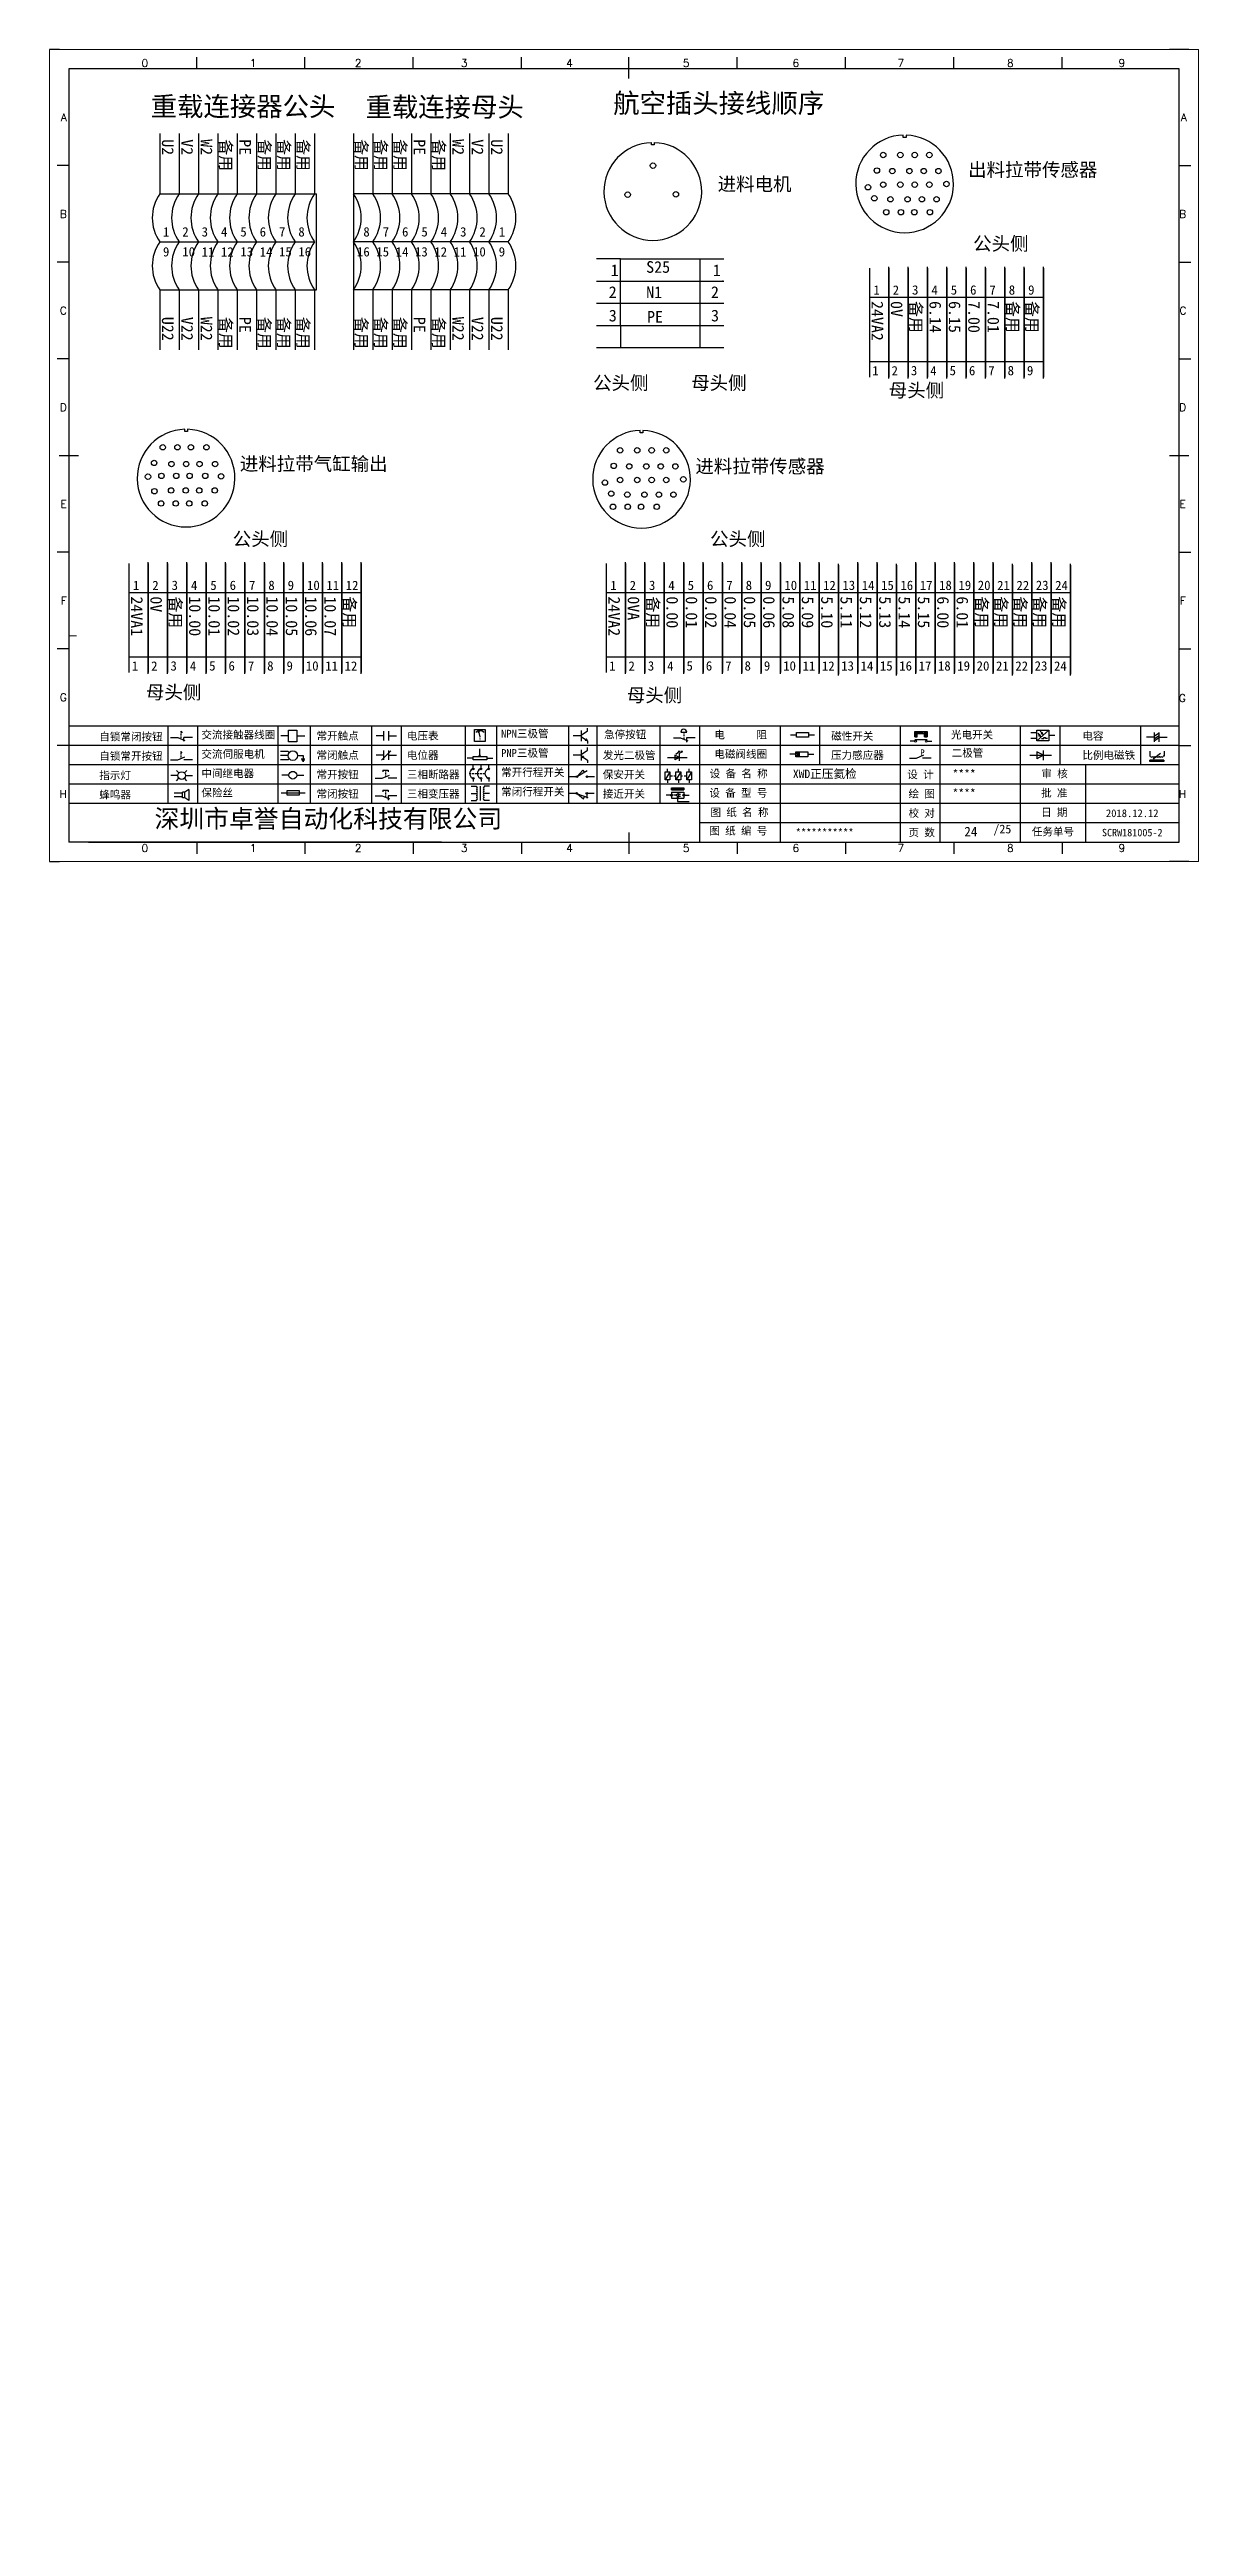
# Model space of a CAD drawing. Header units: millimetres. Extents: x -300 to 5587, y 233 to 3316.
# Drawn here: x 76 to 373, y 233 to 873 of the extents above; entities that cross this region are included whole.
import ezdxf
from ezdxf.enums import TextEntityAlignment as Align

# ---------------------------------------------------------------- set-up
doc = ezdxf.new("R2010")
doc.units = ezdxf.units.MM
doc.layers.add('AE_BOR', color=1, linetype='Continuous')
doc.layers.add('DESC', color=1, linetype='Continuous')
doc.styles.get("Standard").update_dxf_attribs({"font": ''})
doc.styles.add('Standard_0.8', font='', dxfattribs={"width": 0.8})
doc.styles.add('WD', font='romans.shx', dxfattribs={"width": 0.8, "bigfont": 'gbcbig.shx'})
doc.styles.add('汉字', font='')
doc.styles.get('Standard').set_extended_font_data('SimSun')
doc.styles.get('Standard_0.8').set_extended_font_data('FangSong_GB2312')
doc.styles.get('汉字').set_extended_font_data('新宋体')

msp = doc.modelspace()

# ---------------------------------------------------------------- texts
msp.add_text('24', height=2.5).set_placement((312.013, 669.926))
at = {"lineweight": 0, "attachment_point": 1}
for s, insert, char_height, width in [('重载连接器公头', (101.688, 861.209), 5, 89.54305), ('重载连接母头', (157.212, 861.055), 5, 89.54305), ('航空插头接线顺序', (221.237, 862.047), 5, 89.54305), ('进料电机 ', (248.246, 840.381), 3.5, 22.79157), ('出料拉带传感器', (312.999, 844.09), 3.5, 51.68147), ('公头侧', (314.305, 824.991), 3.5, 34.24911), ('公头侧', (216.054, 788.978), 3.5, 15.28248), ('母头侧', (241.424, 788.978), 3.5, 15.28248), ('母头侧', (292.481, 787.042), 3.5, 26.49922), ('进料拉带气缸输出', (124.739, 768.038), 3.5, 66.27598), ('进料拉带传感器', (242.487, 767.405), 3.5, 55.88917), ('公头侧', (122.893, 748.619), 3.5, 26.37916), ('公头侧', (246.295, 748.619), 3.5, 19.22853), ('母头侧', (100.458, 708.96), 3.5, 28.36544), ('母头侧', (224.777, 708.225), 3.5, 15.80971)]:
    msp.add_mtext(s, dxfattribs=dict(at, insert=insert, char_height=char_height, width=width))
at = {"color": 7, "attachment_point": 1, "rotation": 270}
for s, insert, char_height, width in [('U2', (107.63, 850.221), 3.024, 7.22783), ('V2', (112.63, 850.221), 3.024, 9.30901), ('W2', (117.63, 850.221), 3.024, 10.77808), ('备用', (122.63, 850.221), 3.024, 10.77808), ('PE', (127.63, 850.221), 3.024, 10.77808), ('备用', (132.63, 850.221), 3, 10.77808), ('备用', (137.63, 850.221), 3, 10.77808), ('备用', (142.63, 850.221), 3, 10.77808), ('备用', (157.696, 850.221), 3, 10.77808), ('备用', (162.696, 850.221), 3, 10.77808), ('备用', (167.696, 850.221), 3, 10.77808), ('PE', (172.696, 850.221), 3.024, 10.77808), ('备用', (177.696, 850.221), 3.024, 10.77808), ('W2', (182.696, 850.221), 3.024, 10.77808), ('V2', (187.696, 850.221), 3.024, 9.30901), ('U2', (192.696, 850.221), 3.024, 7.22783), ('24VA2', (291.054, 808.374), 3.024, 11.59972), ('0V', (296.054, 808.374), 3.024, 7.42088), ('备用', (301.054, 808.374), 3.024, 11.30014), ('6.14', (306.054, 808.374), 3.024, 15.37834), ('6.15', (311.054, 808.374), 3.024, 15.37834), ('7.00', (316.054, 808.374), 3.024, 15.37834), ('7.01', (321.054, 808.374), 3.024, 15.37834), ('备用', (326.054, 808.374), 3.024, 11.30014), ('备用', (331.054, 808.374), 3.024, 11.30014), ('U22', (107.63, 804.29), 3.024, 7.22783), ('V22', (112.63, 804.29), 3.024, 7.22783), ('W22', (117.63, 804.29), 3.024, 7.22783), ('备用', (122.63, 804.29), 3.024, 8.66017), ('PE', (127.63, 804.29), 3.024, 7.22783), ('备用', (132.63, 804.29), 3.024, 8.66017), ('备用', (137.63, 804.29), 3.024, 8.66017), ('备用', (142.63, 804.29), 3.024, 8.66017), ('备用', (157.696, 804.29), 3.024, 8.66017), ('备用', (162.696, 804.29), 3.024, 8.66017), ('备用', (167.696, 804.29), 3.024, 8.66017), ('PE', (172.696, 804.29), 3.024, 7.22783), ('备用', (177.696, 804.29), 3.024, 8.66017), ('W22', (182.696, 804.29), 3.024, 7.22783), ('V22', (187.696, 804.29), 3.024, 7.22783), ('U22', (192.696, 804.29), 3.024, 7.22783), ('24VA1', (99.643, 732.002), 3.024, 12.46445), ('0V', (104.643, 732.002), 3.024, 12.46445), ('备用', (109.643, 732.002), 3.024, 11.30014), ('10.00', (114.643, 732.002), 3.024, 12.46445), ('10.01', (119.643, 732.002), 3.024, 12.46445), ('10.02', (124.643, 732.002), 3.024, 12.46445), ('10.03', (129.643, 732.002), 3.024, 12.46445), ('10.04', (134.643, 732.002), 3.024, 12.46445), ('10.05', (139.643, 732.002), 3.024, 12.46445), ('10.06', (144.643, 732.002), 3.024, 12.46445), ('10.07', (149.643, 732.002), 3.024, 12.46445), ('备用', (154.643, 732.002), 3.024, 11.30014), ('24VA2', (223.044, 732.002), 3.024, 11.59972), ('0VA', (228.044, 732.002), 3.024, 7.42088), ('备用', (233.044, 732.002), 3.024, 11.30014), ('0.00', (238.044, 732.002), 3.024, 11.30014), ('0.01', (243.044, 732.002), 3.024, 11.30014), ('0.02', (248.044, 732.002), 3.024, 11.30014), ('0.04', (253.044, 732.002), 3.024, 11.30014), ('0.05', (258.044, 732.002), 3.024, 11.30014), ('0.06', (263.044, 732.002), 3.024, 11.30014), ('5.08', (268.044, 732.002), 3.024, 15.37834), ('5.09', (273.044, 732.002), 3.024, 15.37834), ('5.10', (278.044, 732.002), 3.024, 15.37834), ('5.11', (283.044, 732.002), 3.024, 15.37834), ('5.12', (288.044, 732.002), 3.024, 15.37834), ('5.13', (293.044, 732.002), 3.024, 15.37834), ('5.14', (298.044, 732.002), 3.024, 15.37834), ('5.15', (303.044, 732.002), 3.024, 15.37834), ('6.00', (308.044, 732.002), 3.024, 15.37834), ('6.01', (313.044, 732.002), 3.024, 15.37834), ('备用', (318.044, 732.002), 3.024, 11.30014), ('备用', (323.044, 732.002), 3.024, 11.30014), ('备用', (328.044, 732.002), 3.024, 11.30014), ('备用', (333.044, 732.002), 3.024, 11.30014), ('备用', (338.044, 732.002), 3.024, 11.30014)]:
    msp.add_mtext(s, dxfattribs=dict(at, insert=insert, char_height=char_height, width=width))
at = {"color": 7}
for s, insert, char_height, width, attachment_point in [('1 ', (104.866, 827.486), 2.4192, 47.92444, 1), ('2 ', (109.866, 827.486), 2.4192, 47.92444, 1), ('3', (114.866, 827.486), 2.419, 47.92444, 1), ('4 ', (119.866, 827.486), 2.4192, 47.92444, 1), ('5 ', (124.866, 827.486), 2.4192, 47.92444, 1), ('6 ', (129.866, 827.486), 2.4192, 47.92444, 1), ('7 ', (134.866, 827.486), 2.4192, 47.92444, 1), ('8 ', (139.866, 827.486), 2.4192, 47.92444, 1), ('8 ', (158.314, 827.486), 2.4192, 47.92444, 3), ('7 ', (163.314, 827.486), 2.4192, 47.92444, 3), ('6 ', (168.314, 827.486), 2.4192, 47.92444, 3), ('5 ', (173.314, 827.486), 2.4192, 47.92444, 3), ('4 ', (178.314, 827.486), 2.4192, 47.92444, 3), ('3', (183.314, 827.486), 2.419, 47.92444, 3), ('2 ', (188.314, 827.486), 2.4192, 47.92444, 3), ('1 ', (193.314, 827.486), 2.4192, 47.92444, 3), ('9 ', (104.866, 819.874), 2.4192, 47.92444, 7), ('10 ', (109.866, 819.874), 2.4192, 47.92444, 7), ('11 ', (114.866, 819.874), 2.4192, 47.92444, 7), ('12 ', (119.866, 819.874), 2.4192, 47.92444, 7), ('13 ', (124.866, 819.874), 2.4192, 47.92444, 7), ('14 ', (129.866, 819.874), 2.4192, 47.92444, 7), ('15 ', (134.866, 819.874), 2.4192, 47.92444, 7), ('16 ', (139.866, 819.874), 2.4192, 47.92444, 7), ('16 ', (158.314, 819.874), 2.4192, 47.92444, 9), ('15 ', (163.314, 819.874), 2.4192, 47.92444, 9), ('14 ', (168.314, 819.874), 2.4192, 47.92444, 9), ('13 ', (173.314, 819.874), 2.4192, 47.92444, 9), ('12 ', (178.314, 819.874), 2.4192, 47.92444, 9), ('11 ', (183.314, 819.874), 2.4192, 47.92444, 9), ('10 ', (188.314, 819.874), 2.4192, 47.92444, 9), ('9 ', (193.314, 819.874), 2.4192, 47.92444, 9), ('1', (220.597, 817.843), 3.024, 4.58955, 1), ('S25', (229.786, 818.701), 3.024, 33.67107, 1), ('1', (247.023, 817.843), 3.024, 4.58955, 1), ('2', (220.099, 812.187), 3.024, 4.75765, 1), ('N1', (229.786, 812.164), 3.024, 33.67107, 1), ('2', (246.525, 812.187), 3.024, 4.75765, 1), ('1 ', (288.513, 809.999), 2.4192, 47.92444, 7), ('2 ', (293.513, 809.999), 2.4192, 47.92444, 7), ('3', (298.513, 809.999), 2.419, 47.92444, 7), ('4 ', (303.513, 809.999), 2.4192, 47.92444, 7), ('5 ', (308.513, 809.999), 2.4192, 47.92444, 7), ('6 ', (313.513, 809.999), 2.4192, 47.92444, 7), ('7 ', (318.513, 809.999), 2.4192, 47.92444, 7), ('8 ', (323.513, 809.999), 2.4192, 47.92444, 7), ('9 ', (328.513, 809.999), 2.4192, 47.92444, 7), ('3', (220.123, 806.135), 3.024, 3.58094, 1), ('PE', (230.001, 805.813), 3.024, 33.67107, 1), ('3', (246.549, 806.135), 3.024, 3.58094, 1), ('1 ', (288.216, 789.153), 2.4192, 47.92444, 7), ('2 ', (293.216, 789.153), 2.4192, 47.92444, 7), ('3', (298.216, 789.153), 2.419, 47.92444, 7), ('4 ', (303.216, 789.153), 2.4192, 47.92444, 7), ('5 ', (308.216, 789.153), 2.4192, 47.92444, 7), ('6 ', (313.216, 789.153), 2.4192, 47.92444, 7), ('7 ', (318.216, 789.153), 2.4192, 47.92444, 7), ('8 ', (323.216, 789.153), 2.4192, 47.92444, 7), ('9 ', (328.216, 789.153), 2.4192, 47.92444, 7), ('1 ', (97.102, 733.626), 2.4192, 47.92444, 7), ('2 ', (102.102, 733.626), 2.4192, 47.92444, 7), ('3', (107.102, 733.626), 2.419, 47.92444, 7), ('4 ', (112.102, 733.626), 2.4192, 47.92444, 7), ('5 ', (117.102, 733.626), 2.4192, 47.92444, 7), ('6 ', (122.102, 733.626), 2.4192, 47.92444, 7), ('7 ', (127.102, 733.626), 2.4192, 47.92444, 7), ('8 ', (132.102, 733.626), 2.4192, 47.92444, 7), ('9 ', (137.102, 733.626), 2.4192, 47.92444, 7), ('10', (142.102, 733.626), 2.4192, 47.92444, 7), ('11 ', (147.102, 733.626), 2.4192, 47.92444, 7), ('12 ', (152.102, 733.626), 2.4192, 47.92444, 7), ('1 ', (220.504, 733.626), 2.4192, 47.92444, 7), ('2 ', (225.504, 733.626), 2.4192, 47.92444, 7), ('3', (230.504, 733.626), 2.419, 47.92444, 7), ('4 ', (235.504, 733.626), 2.4192, 47.92444, 7), ('5 ', (240.504, 733.626), 2.4192, 47.92444, 7), ('6 ', (245.504, 733.626), 2.4192, 47.92444, 7), ('7 ', (250.504, 733.626), 2.4192, 47.92444, 7), ('8 ', (255.504, 733.626), 2.4192, 47.92444, 7), ('9 ', (260.504, 733.626), 2.4192, 47.92444, 7), ('10 ', (265.504, 733.626), 2.4192, 47.92444, 7), ('11 ', (270.504, 733.626), 2.4192, 47.92444, 7), ('12 ', (275.504, 733.626), 2.4192, 47.92444, 7), ('13 ', (280.504, 733.626), 2.4192, 47.92444, 7), ('14 ', (285.504, 733.626), 2.4192, 47.92444, 7), ('15 ', (290.504, 733.626), 2.4192, 47.92444, 7), ('16', (295.504, 733.626), 2.4192, 47.92444, 7), ('17 ', (300.504, 733.626), 2.4192, 47.92444, 7), ('18', (305.504, 733.626), 2.4192, 47.92444, 7), ('19 ', (310.504, 733.626), 2.4192, 47.92444, 7), ('20 ', (315.504, 733.626), 2.4192, 47.92444, 7), ('21 ', (320.504, 733.626), 2.4192, 47.92444, 7), ('22', (325.504, 733.626), 2.4192, 47.92444, 7), ('23 ', (330.504, 733.626), 2.4192, 47.92444, 7), ('24 ', (335.504, 733.626), 2.4192, 47.92444, 7), ('1 ', (96.805, 712.781), 2.4192, 47.92444, 7), ('2 ', (101.805, 712.781), 2.4192, 47.92444, 7), ('3', (106.805, 712.781), 2.419, 47.92444, 7), ('4 ', (111.805, 712.781), 2.4192, 47.92444, 7), ('5 ', (116.805, 712.781), 2.4192, 47.92444, 7), ('6 ', (121.805, 712.781), 2.4192, 47.92444, 7), ('7 ', (126.805, 712.781), 2.4192, 47.92444, 7), ('8 ', (131.805, 712.781), 2.4192, 47.92444, 7), ('9 ', (136.805, 712.781), 2.4192, 47.92444, 7), ('10', (141.805, 712.781), 2.4192, 47.92444, 7), ('11 ', (146.805, 712.781), 2.4192, 47.92444, 7), ('12 ', (151.805, 712.781), 2.4192, 47.92444, 7), ('1 ', (220.206, 712.781), 2.4192, 47.92444, 7), ('2 ', (225.206, 712.781), 2.4192, 47.92444, 7), ('3', (230.206, 712.781), 2.419, 47.92444, 7), ('4 ', (235.206, 712.781), 2.4192, 47.92444, 7), ('5 ', (240.206, 712.781), 2.4192, 47.92444, 7), ('6 ', (245.206, 712.781), 2.4192, 47.92444, 7), ('7 ', (250.206, 712.781), 2.4192, 47.92444, 7), ('8 ', (255.206, 712.781), 2.4192, 47.92444, 7), ('9 ', (260.206, 712.781), 2.4192, 47.92444, 7), ('10 ', (265.206, 712.781), 2.4192, 47.92444, 7), ('11 ', (270.206, 712.781), 2.4192, 47.92444, 7), ('12 ', (275.206, 712.781), 2.4192, 47.92444, 7), ('13 ', (280.206, 712.781), 2.4192, 47.92444, 7), ('14 ', (285.206, 712.781), 2.4192, 47.92444, 7), ('15 ', (290.206, 712.781), 2.4192, 47.92444, 7), ('16', (295.206, 712.781), 2.4192, 47.92444, 7), ('17 ', (300.206, 712.781), 2.4192, 47.92444, 7), ('18 ', (305.206, 712.781), 2.4192, 47.92444, 7), ('19 ', (310.206, 712.781), 2.4192, 47.92444, 7), ('20 ', (315.206, 712.781), 2.4192, 47.92444, 7), ('21 ', (320.206, 712.781), 2.4192, 47.92444, 7), ('22 ', (325.206, 712.781), 2.4192, 47.92444, 7), ('23 ', (330.206, 712.781), 2.4192, 47.92444, 7), ('24 ', (335.206, 712.781), 2.4192, 47.92444, 7)]:
    msp.add_mtext(s, dxfattribs=dict(at, insert=insert, char_height=char_height, width=width, attachment_point=attachment_point))
at = {"color": 0, "ltscale": 2, "insert": (335.634, 232.905), "char_height": 2.5, "width": 33.90777, "attachment_point": 1, "style": 'Standard_0.8'}
msp.add_mtext('{\\f@SimSun|b0|i0|c134|p2; }', dxfattribs=at)

# ---------------------------------------------------------------- blocks, each defined once
blk = doc.blocks.new('磁性开关')
at = {"linetype": 'ByBlock'}
h = blk.add_hatch(dxfattribs=at)
h.set_pattern_fill('ANSI31', color=256, scale=0.1, style=0)
h.paths.add_polyline_path([(-1910.88, -776.69), (-1910.88, -775.29), (-1907.69, -775.29), (-1907.69, -776.69), (-1908.31, -776.69), (-1908.31, -775.79), (-1910.25, -775.79), (-1910.25, -776.69)])
for p, q in [((-1910.91, -777.81), (-1912.09, -777.81)), ((-1910.88, -776.69), (-1910.88, -775.29)), ((-1910.88, -775.29), (-1907.69, -775.29)), ((-1910.88, -776.69), (-1910.25, -776.69)), ((-1910.88, -777.39), (-1907.69, -777.39)), ((-1910.25, -776.69), (-1910.25, -775.79)), ((-1910.25, -775.79), (-1908.31, -775.79)), ((-1908.31, -776.69), (-1908.31, -775.79)), ((-1908.31, -776.69), (-1907.69, -776.69)), ((-1907.69, -775.29), (-1907.69, -776.69)), ((-1907.66, -777.81), (-1906.48, -777.81))]:
    blk.add_line(p, q, dxfattribs=at)
for centre in [(-1910.68, -777.81), (-1907.88, -777.81)]:
    blk.add_circle(centre, 0.225, dxfattribs=at)
blk = doc.blocks.new('*U4')
at = {"linetype": 'ByBlock'}
for p, q in [((-1909.23, -780.45), (-1909.23, -780.67)), ((-1909.23, -780.45), (-1908.92, -780.84)), ((-1909.23, -780.84), (-1909.23, -781.05)), ((-1909.23, -781.23), (-1909.23, -781.44)), ((-1911.92, -782.07), (-1910.06, -782.07)), ((-1910.06, -782.07), (-1908.18, -782.88)), ((-1909.23, -781.61), (-1909.23, -781.83)), ((-1909.23, -782), (-1909.23, -782.21)), ((-1909.23, -782.38), (-1909.23, -782.43)), ((-1908.52, -783.07), (-1908.52, -782.07)), ((-1906.25, -782.07), (-1908.52, -782.07))]:
    blk.add_line(p, q, dxfattribs=at)
blk = doc.blocks.new('*U6')
at = {"linetype": 'ByBlock'}
for p, q in [((-1911.92, -792.89), (-1910.06, -792.89)), ((-1910.06, -792.89), (-1908.18, -792.08)), ((-1908.88, -791.17), (-1909.23, -790.71)), ((-1909.23, -790.71), (-1909.23, -790.92)), ((-1909.23, -791.09), (-1909.23, -791.31)), ((-1909.23, -791.48), (-1909.23, -791.69)), ((-1909.23, -791.86), (-1909.23, -792.08)), ((-1909.23, -792.25), (-1909.23, -792.47)), ((-1906.25, -792.89), (-1908.52, -792.89))]:
    blk.add_line(p, q, dxfattribs=at)
blk = doc.blocks.new('蜂鸣器')
at = {"linetype": 'ByBlock'}
for p, q in [((-1908.8, -796.48), (-1911.01, -796.48)), ((-1908.8, -797.46), (-1911.01, -797.46)), ((-1908.25, -796.26), (-1908.8, -796.26)), ((-1908.8, -797.68), (-1908.8, -796.26)), ((-1908.25, -797.68), (-1908.8, -797.68)), ((-1907.17, -795.53), (-1908.25, -796.26)), ((-1908.25, -797.68), (-1908.25, -796.26)), ((-1907.17, -798.41), (-1908.25, -797.68)), ((-1907.17, -795.53), (-1907.17, -798.41))]:
    blk.add_line(p, q, dxfattribs=at)
blk = doc.blocks.new('指示灯')
at = {"linetype": 'ByBlock'}
for p, q in [((-1854.25, -776.92), (-1856.06, -776.92)), ((-1854.62, -775.59), (-1853.97, -776.23)), ((-1854.62, -778.25), (-1853.97, -777.61)), ((-1851.9, -775.59), (-1852.54, -776.23)), ((-1851.9, -778.25), (-1852.54, -777.61)), ((-1852.26, -776.92), (-1850.45, -776.92))]:
    blk.add_line(p, q, dxfattribs=at)
blk.add_circle((-1853.26, -776.92), 0.992, dxfattribs=at)
blk = doc.blocks.new('光电开关')
at = {"linetype": 'ByBlock'}
h = blk.add_hatch(dxfattribs=at)
h.set_pattern_fill('ANSI31', color=256, scale=0.01, style=0)
h.set_pattern_definition([(45, (0.172267, 0), (-0.0224506403, 0.0224506403), [])])
h.paths.add_polyline_path([(-1882.44, -776.34), (-1882.5, -775.91), (-1882.68, -776.07)])
h.paths.add_polyline_path([(-1882.86, -776.23), (-1882.44, -776.34), (-1882.68, -776.07)])
h.paths.add_polyline_path([(-1883.05, -776.88), (-1883.11, -776.45), (-1883.29, -776.61)])
h.paths.add_polyline_path([(-1883.47, -776.77), (-1883.05, -776.88), (-1883.29, -776.61)])
for p, q in [((-1884.01, -775.96), (-1885.56, -775.96)), ((-1884.01, -777.39), (-1885.56, -777.39)), ((-1880.91, -775.3), (-1884.01, -778.05)), ((-1883.75, -776.09), (-1883.05, -776.88)), ((-1883.11, -776.45), (-1883.47, -776.77)), ((-1883.05, -776.88), (-1883.47, -776.77)), ((-1883.14, -775.55), (-1882.44, -776.34)), ((-1883.05, -776.88), (-1883.11, -776.45)), ((-1882.5, -775.91), (-1882.86, -776.23)), ((-1882.44, -776.34), (-1882.86, -776.23)), ((-1882.78, -777.47), (-1882.23, -777.47)), ((-1882.44, -776.34), (-1882.5, -775.91)), ((-1882.23, -777.47), (-1882.23, -777.14)), ((-1882.23, -777.14), (-1881.78, -777.14)), ((-1881.78, -777.47), (-1881.78, -777.14)), ((-1881.23, -777.47), (-1881.78, -777.47)), ((-1879.37, -776.67), (-1880.91, -776.67))]:
    blk.add_line(p, q, dxfattribs=at)
blk.add_lwpolyline([(-1884.01, -775.3), (-1880.91, -775.3), (-1880.91, -778.05), (-1884.01, -778.05)], close=True, dxfattribs=at)
blk = doc.blocks.new('交流接触器线圈')
at = {"linetype": 'ByBlock'}
for p, q in [((-1880.82, -781.77), (-1882.87, -781.77)), ((-1878.72, -781.77), (-1876.67, -781.77))]:
    blk.add_line(p, q, dxfattribs=at)
blk.add_lwpolyline([(-1880.82, -780.28), (-1878.72, -780.28), (-1878.72, -783.26), (-1880.82, -783.26)], close=True, dxfattribs=at)
blk = doc.blocks.new('交流伺服电机')
at = {"linetype": 'ByBlock'}
for p, q in [((-1880.97, -785.75), (-1882.94, -785.75)), ((-1880.97, -786.85), (-1882.94, -786.85)), ((-1880.97, -785.75), (-1880.65, -786.03)), ((-1880.97, -787.94), (-1880.65, -787.67)), ((-1878.49, -786.85), (-1877.07, -786.85)), ((-1877.54, -787.72), (-1876.59, -787.72)), ((-1877.07, -786.85), (-1877.07, -787.72)), ((-1880.97, -787.94), (-1882.94, -787.94)), ((-1877.38, -788.01), (-1876.75, -788.01)), ((-1877.23, -788.29), (-1876.9, -788.29))]:
    blk.add_line(p, q, dxfattribs=at)
blk.add_circle((-1879.73, -786.85), 1.24, dxfattribs=at)
blk = doc.blocks.new('中间继电器')
at = {"linetype": 'ByBlock'}
for p, q in [((-1880.72, -791.92), (-1882.54, -791.92)), ((-1878.74, -791.92), (-1876.92, -791.92))]:
    blk.add_line(p, q, dxfattribs=at)
blk.add_circle((-1879.73, -791.92), 0.992, dxfattribs=at)
blk = doc.blocks.new('保险丝')
at = {"linetype": 'ByBlock'}
blk.add_line((-1882.72, -796.49), (-1876.55, -796.49), dxfattribs=at)
blk.add_lwpolyline([(-1881.2, -795.86), (-1878.06, -795.86), (-1878.06, -797.12), (-1881.2, -797.12)], close=True, dxfattribs=at)
blk = doc.blocks.new('常开按钮')
at = {"linetype": 'ByBlock'}
for p, q in [((-1911.92, -787.73), (-1910.06, -787.73)), ((-1910.06, -787.73), (-1908.18, -786.93)), ((-1909.9, -785.68), (-1908.56, -785.68)), ((-1909.9, -785.68), (-1909.9, -786.07)), ((-1909.23, -785.68), (-1909.23, -785.89)), ((-1909.23, -786.06), (-1909.23, -786.28)), ((-1909.23, -786.45), (-1909.23, -786.67)), ((-1909.23, -786.84), (-1909.23, -787.05)), ((-1909.23, -787.22), (-1909.23, -787.38)), ((-1908.56, -785.68), (-1908.56, -786.07)), ((-1906.25, -787.73), (-1908.52, -787.73))]:
    blk.add_line(p, q, dxfattribs=at)
blk = doc.blocks.new('常开触点')
at = {"linetype": 'ByBlock'}
for p, q in [((-1853.82, -782.99), (-1853.82, -780.56)), ((-1852.6, -782.99), (-1852.6, -780.56)), ((-1853.82, -781.77), (-1855.88, -781.77)), ((-1852.6, -781.77), (-1850.55, -781.77))]:
    blk.add_line(p, q, dxfattribs=at)
blk = doc.blocks.new('常闭触点')
at = {"linetype": 'ByBlock'}
for p, q in [((-1853.82, -786.77), (-1855.88, -786.77)), ((-1852.01, -785.66), (-1854.43, -788.1)), ((-1853.82, -787.99), (-1853.82, -785.56)), ((-1852.6, -787.99), (-1852.6, -785.56)), ((-1852.6, -786.77), (-1850.55, -786.77))]:
    blk.add_line(p, q, dxfattribs=at)
blk = doc.blocks.new('常闭按钮')
at = {"linetype": 'ByBlock'}
for p, q in [((-1856.13, -792.28), (-1854.28, -792.28)), ((-1854.28, -792.28), (-1852.4, -793.09)), ((-1854.11, -790.83), (-1852.77, -790.83)), ((-1854.11, -790.83), (-1854.11, -791.22)), ((-1853.44, -790.83), (-1853.44, -791.04)), ((-1853.44, -791.21), (-1853.44, -791.43)), ((-1853.44, -791.6), (-1853.44, -791.82)), ((-1853.44, -791.99), (-1853.44, -792.2)), ((-1853.44, -792.37), (-1853.44, -792.53)), ((-1852.77, -790.83), (-1852.77, -791.22)), ((-1850.47, -792.28), (-1852.73, -792.28)), ((-1852.73, -792.28), (-1852.73, -793.43))]:
    blk.add_line(p, q, dxfattribs=at)
blk = doc.blocks.new('电磁阀线圈')
at = {"linetype": 'ByBlock'}
for p, q in [((-1854.61, -796.54), (-1856.17, -796.54)), ((-1854.61, -795.92), (-1853.75, -797.16)), ((-1853.75, -795.92), (-1854.61, -797.16)), ((-1853.75, -795.92), (-1853.75, -797.16)), ((-1851.53, -796.54), (-1849.97, -796.54))]:
    blk.add_line(p, q, dxfattribs=at)
blk.add_lwpolyline([(-1854.61, -795.92), (-1851.53, -795.92), (-1851.53, -797.16), (-1854.61, -797.16)], close=True, dxfattribs=at)
blk = doc.blocks.new('电压表')
at = {"linetype": 'ByBlock'}
for p, q in [((-1814.84, -780.75), (-1814.91, -781.13)), ((-1814.6, -781.05), (-1814.91, -781.13)), ((-1814.84, -780.75), (-1814.46, -782.26)), ((-1814.84, -780.75), (-1814.6, -781.05))]:
    blk.add_line(p, q, dxfattribs=at)
blk.add_lwpolyline([(-1815.84, -780.34), (-1813.07, -780.34), (-1813.07, -783.49), (-1815.84, -783.49)], close=True, dxfattribs=at)
blk.add_arc((-1814.46, -782.26), 1.56, 46.83135, 133.16865, dxfattribs=at)
at = {"linetype": 'ByBlock', "insert": (-1814.7, -782.39), "char_height": 0.75, "width": 0.6768, "attachment_point": 1}
blk.add_mtext('V', dxfattribs=at)
blk = doc.blocks.new('电位器')
at = {"linetype": 'ByBlock'}
for p, q in [((-1816.21, -787.75), (-1817.79, -787.75)), ((-1814.45, -787.3), (-1814.62, -786.96)), ((-1814.62, -786.96), (-1814.27, -786.96)), ((-1814.45, -787.3), (-1814.45, -785.39)), ((-1814.45, -787.3), (-1814.27, -786.96)), ((-1812.68, -787.75), (-1811.1, -787.75))]:
    blk.add_line(p, q, dxfattribs=at)
blk.add_lwpolyline([(-1816.21, -787.3), (-1812.68, -787.3), (-1812.68, -788.2), (-1816.21, -788.2)], close=True, dxfattribs=at)
blk = doc.blocks.new('三相断路器')
at = {"linetype": 'ByBlock'}
for p, q in [((-1817.14, -791.74), (-1816.72, -791.74)), ((-1816.45, -791.74), (-1816.03, -791.74)), ((-1816.17, -790.33), (-1816.17, -789.7)), ((-1816.17, -793.19), (-1816.17, -793.83)), ((-1815.76, -791.74), (-1815.34, -791.74)), ((-1815.07, -791.74), (-1814.65, -791.74)), ((-1814.38, -791.74), (-1813.96, -791.74)), ((-1814.17, -790.33), (-1814.17, -789.7)), ((-1814.17, -793.19), (-1814.17, -793.83)), ((-1813.69, -791.74), (-1813.27, -791.74)), ((-1812.18, -790.33), (-1812.18, -789.7)), ((-1812.18, -793.19), (-1812.18, -793.83))]:
    blk.add_line(p, q, dxfattribs=at)
for centre in [(-1816.17, -790.55), (-1816.17, -792.98), (-1814.17, -790.55), (-1814.17, -792.98), (-1812.18, -790.55), (-1812.18, -792.98)]:
    blk.add_circle(centre, 0.219, dxfattribs=at)
for centre in [(-1815.81, -791.74), (-1813.82, -791.74), (-1811.83, -791.74)]:
    blk.add_arc(centre, 1.32, 115.57905, 244.42095, dxfattribs=at)
blk = doc.blocks.new('三相变压器')
at = {"linetype": 'ByBlock'}
for p, q in [((-1816.69, -795.03), (-1815.37, -795.03)), ((-1816.69, -796.87), (-1815.37, -796.87)), ((-1816.69, -798.71), (-1815.37, -798.71)), ((-1815.37, -795.03), (-1815.37, -795.24)), ((-1815.37, -798.71), (-1815.37, -798.5)), ((-1814.34, -798.7), (-1814.34, -795.04)), ((-1812, -795.03), (-1813.32, -795.03)), ((-1813.32, -795.03), (-1813.32, -795.24)), ((-1812, -796.87), (-1813.32, -796.87)), ((-1813.32, -798.71), (-1813.32, -798.5)), ((-1812, -798.71), (-1813.32, -798.71))]:
    blk.add_line(p, q, dxfattribs=at)
for centre, start, end in [((-1815.37, -795.51), 270, 90), ((-1815.37, -796.06), 270, 90), ((-1815.37, -796.6), 270, 90), ((-1815.37, -797.14), 270, 90), ((-1815.37, -797.68), 270, 90), ((-1815.37, -798.23), 270, 90), ((-1813.32, -795.51), 90, 270), ((-1813.32, -796.06), 90, 270), ((-1813.32, -796.6), 90, 270), ((-1813.32, -797.14), 90, 270), ((-1813.32, -797.68), 90, 270), ((-1813.32, -798.23), 90, 270)]:
    blk.add_arc(centre, 0.271, start, end, dxfattribs=at)
blk = doc.blocks.new('压力感应器')
at = {"linetype": 'ByBlock'}
for p, q in [((-1817.44, -777.73), (-1815.59, -777.73)), ((-1815.59, -777.73), (-1813.71, -776.93)), ((-1811.78, -777.73), (-1814.05, -777.73))]:
    blk.add_line(p, q, dxfattribs=at)
at = {"linetype": 'ByBlock', "insert": (-1814.65, -775.48), "char_height": 1.68, "width": 1.2242, "attachment_point": 1}
blk.add_mtext('{\\fNSimSun|b0|i0|c134|p49;P}', dxfattribs=at)
blk = doc.blocks.new('二极管')
at = {"linetype": 'ByBlock'}
for p, q in [((-1787.52, -776.77), (-1781.92, -776.77)), ((-1783.97, -776.77), (-1785.69, -775.9)), ((-1785.69, -775.9), (-1785.69, -777.65)), ((-1783.97, -776.77), (-1785.69, -777.65)), ((-1783.97, -777.99), (-1783.97, -775.56))]:
    blk.add_line(p, q, dxfattribs=at)
blk = doc.blocks.new('NPN三极管')
at = {"linetype": 'ByBlock'}
for p, q in [((-1785.73, -780.61), (-1785.73, -783.32)), ((-1785.73, -781.82), (-1784.15, -780.66)), ((-1784.15, -780.66), (-1784.15, -779.98)), ((-1785.73, -781.97), (-1787.81, -781.97)), ((-1785.73, -782.11), (-1784.15, -783.27)), ((-1784.41, -782.73), (-1784.74, -783.18)), ((-1784.15, -783.27), (-1784.74, -783.18)), ((-1784.15, -783.27), (-1784.41, -782.73)), ((-1784.15, -783.27), (-1784.15, -783.96))]:
    blk.add_line(p, q, dxfattribs=at)
blk = doc.blocks.new('PNP三极管')
at = {"linetype": 'ByBlock'}
for p, q in [((-1784.9, -786.74), (-1786.98, -786.74)), ((-1784.9, -785.38), (-1784.9, -788.09)), ((-1784.9, -786.59), (-1783.32, -785.43)), ((-1784.9, -786.88), (-1783.32, -788.04)), ((-1784.9, -786.88), (-1784.31, -786.97)), ((-1784.9, -786.88), (-1784.64, -787.42)), ((-1784.31, -786.97), (-1784.64, -787.42)), ((-1783.32, -785.43), (-1783.32, -784.75)), ((-1783.32, -788.04), (-1783.32, -788.73))]:
    blk.add_line(p, q, dxfattribs=at)
blk = doc.blocks.new('常开行程开关')
at = {"linetype": 'ByBlock'}
for p, q in [((-1786.29, -792.3), (-1788.01, -792.3)), ((-1785.89, -792.17), (-1784.52, -790.62)), ((-1785.89, -792.17), (-1783.43, -790.72)), ((-1784.52, -790.62), (-1784.19, -791.17)), ((-1781.48, -792.3), (-1783.21, -792.3))]:
    blk.add_line(p, q, dxfattribs=at)
for centre in [(-1786.07, -792.3), (-1783.42, -792.3)]:
    blk.add_circle(centre, 0.219, dxfattribs=at)
blk = doc.blocks.new('常闭行程开关')
at = {"linetype": 'ByBlock'}
for p, q in [((-1786.34, -796.62), (-1788.07, -796.62)), ((-1785.93, -796.72), (-1783.25, -797.7)), ((-1785.93, -796.72), (-1784.3, -798)), ((-1784.3, -798), (-1784.08, -797.4)), ((-1783.48, -796.84), (-1783.48, -797.85)), ((-1781.54, -796.62), (-1783.26, -796.62))]:
    blk.add_line(p, q, dxfattribs=at)
for centre in [(-1786.12, -796.62), (-1783.48, -796.62)]:
    blk.add_circle(centre, 0.219, dxfattribs=at)
blk = doc.blocks.new('电容')
at = {"linetype": 'ByBlock'}
for p, q in [((-1756.08, -782.99), (-1756.08, -780.56)), ((-1754.86, -780.79), (-1756.08, -781.55)), ((-1754.86, -782.99), (-1754.86, -780.56)), ((-1756.08, -781.77), (-1758.13, -781.77)), ((-1754.86, -781.44), (-1756.08, -782.2)), ((-1754.86, -781.99), (-1756.08, -782.75)), ((-1754.86, -781.77), (-1752.81, -781.77))]:
    blk.add_line(p, q, dxfattribs=at)
blk = doc.blocks.new('发光二极管')
at = {"linetype": 'ByBlock'}
for p, q in [((-1758.01, -786.77), (-1752.89, -786.77)), ((-1754.84, -786.77), (-1756.04, -786.16)), ((-1756.04, -786.16), (-1756.04, -787.39)), ((-1754.84, -786.77), (-1756.04, -787.39)), ((-1755.78, -785.92), (-1754.89, -785.14)), ((-1754.89, -785.14), (-1755.2, -785.22)), ((-1755.2, -785.22), (-1755.01, -785.43)), ((-1755.08, -785.92), (-1754.18, -785.14)), ((-1754.89, -785.14), (-1755.01, -785.43)), ((-1754.84, -787.63), (-1754.84, -785.92)), ((-1754.18, -785.14), (-1754.49, -785.22)), ((-1754.49, -785.22), (-1754.31, -785.43)), ((-1754.18, -785.14), (-1754.31, -785.43))]:
    blk.add_line(p, q, dxfattribs=at)
blk = doc.blocks.new('比例电磁阀')
at = {"linetype": 'ByBlock'}
for p, q in [((-1757.26, -775.38), (-1757.26, -776.71)), ((-1757.26, -776.71), (-1757.05, -776.71)), ((-1753.6, -777.73), (-1757.25, -777.73)), ((-1757.25, -778.13), (-1757.25, -777.73)), ((-1753.6, -778.13), (-1757.25, -778.13)), ((-1754.5, -775.98), (-1756.35, -777.44)), ((-1756.35, -777.44), (-1756.25, -777.25)), ((-1756.35, -777.44), (-1756.15, -777.38)), ((-1756.15, -777.38), (-1756.25, -777.25)), ((-1753.58, -776.71), (-1753.8, -776.71)), ((-1753.6, -777.73), (-1753.6, -778.13)), ((-1753.58, -775.38), (-1753.58, -776.71))]:
    blk.add_line(p, q, dxfattribs=at)
for centre in [(-1756.78, -776.71), (-1756.24, -776.71), (-1755.7, -776.71), (-1755.15, -776.71), (-1754.61, -776.71), (-1754.07, -776.71)]:
    blk.add_arc(centre, 0.271, 180, 0, dxfattribs=at)
blk = doc.blocks.new('保安开关')
at = {"linetype": 'ByBlock'}
for p, q in [((-1757.33, -790.79), (-1758.6, -792.81)), ((-1757.96, -790.79), (-1757.96, -789.97)), ((-1757.96, -792.81), (-1757.96, -793.62)), ((-1757.33, -791.8), (-1756.72, -791.8)), ((-1756.35, -791.8), (-1755.89, -791.8)), ((-1754.54, -790.79), (-1755.81, -792.81)), ((-1755.17, -790.79), (-1755.17, -789.97)), ((-1755.17, -792.81), (-1755.17, -793.62)), ((-1754.52, -791.8), (-1754.06, -791.8)), ((-1753.69, -791.8), (-1753.08, -791.8)), ((-1751.75, -790.79), (-1753.02, -792.81)), ((-1752.39, -790.79), (-1752.39, -789.97)), ((-1752.39, -792.81), (-1752.39, -793.62))]:
    blk.add_line(p, q, dxfattribs=at)
for points in [[(-1758.6, -790.79), (-1757.33, -790.79), (-1757.33, -792.81), (-1758.6, -792.81)], [(-1755.81, -790.79), (-1754.54, -790.79), (-1754.54, -792.81), (-1755.81, -792.81)], [(-1753.02, -790.79), (-1751.75, -790.79), (-1751.75, -792.81), (-1753.02, -792.81)]]:
    blk.add_lwpolyline(points, close=True, dxfattribs=at)
blk = doc.blocks.new('接近开关')
at = {"linetype": 'ByBlock'}
h = blk.add_hatch(dxfattribs=at)
h.set_pattern_fill('ANSI31', color=256, scale=0.01, style=0)
h.set_pattern_definition([(45, (-89.131516, -30.795668), (-0.0224506403, 0.0224506403), [])])
h.paths.add_polyline_path([(-1516.96, -1123.35), (-1516.96, -1122.85), (-1513.76, -1122.85), (-1513.76, -1123.35)])
for p, q in [((-1517.18, -1124.71), (-1518.36, -1124.71)), ((-1516.96, -1123.35), (-1516.96, -1122.85)), ((-1516.96, -1122.85), (-1513.76, -1122.85)), ((-1516.96, -1123.35), (-1513.76, -1123.35)), ((-1516.96, -1123.95), (-1513.76, -1123.95)), ((-1516.96, -1123.95), (-1516.96, -1125.47)), ((-1516.96, -1125.47), (-1513.76, -1125.47)), ((-1515.91, -1124.71), (-1516.45, -1124.71)), ((-1515.11, -1124.31), (-1515.91, -1124.71)), ((-1515.11, -1125.11), (-1515.91, -1124.71)), ((-1515.36, -1125.69), (-1515.36, -1126.36)), ((-1515.36, -1126.36), (-1512.36, -1126.36)), ((-1515.33, -1124.53), (-1515.17, -1124.53)), ((-1515.33, -1124.88), (-1515.17, -1124.88)), ((-1515.25, -1124.45), (-1515.25, -1124.61)), ((-1515.11, -1124.31), (-1515.11, -1125.11)), ((-1515.11, -1124.48), (-1514.58, -1124.48)), ((-1515.11, -1124.94), (-1514.58, -1124.94)), ((-1513.76, -1122.85), (-1513.76, -1123.35)), ((-1513.76, -1123.95), (-1513.76, -1125.47)), ((-1513.54, -1124.71), (-1512.36, -1124.71))]:
    blk.add_line(p, q, dxfattribs=at)
for centre in [(-1516.96, -1124.71), (-1515.36, -1125.47), (-1513.76, -1124.71)]:
    blk.add_circle(centre, 0.225, dxfattribs=at)
blk = doc.blocks.new('电阻')
at = {"linetype": 'ByBlock'}
for p, q in [((-3.09, 0), (-1.57, 0)), ((1.57, 0), (3.09, 0))]:
    blk.add_line(p, q, dxfattribs=at)
blk.add_lwpolyline([(-1.57, 0.63), (1.57, 0.63), (1.57, -0.63), (-1.57, -0.63)], close=True, dxfattribs=at)
blk = doc.blocks.new('急停按钮')
at = {"linetype": 'ByBlock'}
for p, q in [((-1.86, 0), (0, 0)), ((0, 0), (1.88, -0.81)), ((0.06, 1.45), (1.61, 1.45)), ((0.83, 1.45), (0.83, 1.24)), ((0.83, 1.07), (0.83, 0.85)), ((0.83, 0.68), (0.83, 0.47)), ((0.83, 0.29), (0.83, 0.08)), ((3.81, 0), (1.54, 0)), ((1.54, 0), (1.54, -1.15)), ((0.83, -0.09), (0.83, -0.24))]:
    blk.add_line(p, q, dxfattribs=at)
blk.add_arc((0.83, 1.45), 0.774, 0, 180)
blk = doc.blocks.new('电控横A4')
for p, q in [((292, -5), (5, -5)), ((5, -5), (5, -205)), ((292, -205), (292, -5)), ((10.03, -205), (289.53, -205)), ((130.8, -205), (190.75, -205)), ((190.75, -205), (259.54, -205))]:
    blk.add_line(p, q)
at = {"lineweight": 9, "ltscale": 0.1}
for p, q in [((5, -151.57), (7, -151.57)), ((101.34, -205), (130.8, -205)), ((129.44, -205), (129.44, -205)), ((129.44, -205), (129.44, -205)), ((129.44, -205), (129.44, -205)), ((129.44, -205), (129.44, -205))]:
    blk.add_line(p, q, dxfattribs=at)
at = {"linetype": 'ByBlock'}
for p, q in [((292, -175), (5, -175)), ((292, -180), (5, -180)), ((292, -185), (5, -185)), ((292, -190), (5, -190)), ((292, -195), (5, -195)), ((292, -200), (168.03, -200))]:
    blk.add_line(p, q, dxfattribs=at)
at = {"color": 0, "lineweight": -2}
for p, q in [((30.58, -175), (30.58, -195)), ((38.26, -175), (38.26, -195)), ((59.05, -175), (59.05, -195)), ((67.4, -175), (67.4, -195)), ((83.26, -175), (83.26, -195)), ((90.91, -175), (90.91, -195)), ((107.4, -175), (107.4, -195)), ((115.5, -175), (115.5, -195)), ((134.12, -175), (134.12, -195)), ((141.48, -175), (141.48, -195)), ((157.79, -175), (157.79, -195)), ((168.03, -175), (168.03, -204.92)), ((188.84, -175), (188.84, -185)), ((199.08, -175), (199.08, -185)), ((219.89, -175), (219.89, -185)), ((230.12, -175), (230.12, -185)), ((250.93, -175), (250.93, -185)), ((261.17, -175), (261.17, -185)), ((281.98, -175), (281.98, -185)), ((188.84, -185), (188.84, -204.92)), ((219.89, -185), (219.89, -205)), ((230.12, -185), (230.12, -205)), ((250.93, -185), (250.93, -205)), ((267.79, -185), (267.79, -205))]:
    blk.add_line(p, q, dxfattribs=at)
at = {"color": 0, "ltscale": 2}
for p, q in [((292, -205), (292, -183.55)), ((101.34, -205), (5, -205)), ((259.54, -205), (289.53, -205)), ((259.54, -205), (292, -205))]:
    blk.add_line(p, q, dxfattribs=at)
at = {"layer": 'AE_BOR', "lineweight": 30}
for p, q in [((2.53, 0), (0, 0)), ((294.53, 0), (289.53, 0)), ((0, -210), (2.53, -210)), ((294.53, -210), (289.53, -210))]:
    blk.add_line(p, q, dxfattribs=at)
at = {"layer": 'AE_BOR', "color": 1, "lineweight": 15}
for p, q in [((0, 0), (297, 0)), ((0, -210), (0, 0)), ((297, 0), (297, -210)), ((297, -210), (0, -210))]:
    blk.add_line(p, q, dxfattribs=at)
at = {"layer": 'AE_BOR'}
for p, q in [((38.03, -5), (38.03, -2)), ((66.03, -5), (66.03, -2)), ((94.03, -5), (94.03, -2)), ((122.03, -5), (122.03, -2)), ((149.78, -5), (149.78, -2)), ((177.78, -5), (177.78, -2)), ((205.78, -5), (205.78, -2)), ((233.78, -5), (233.78, -2)), ((261.78, -5), (261.78, -2)), ((5, -30), (2, -30)), ((292, -30), (295, -30)), ((5, -55), (2, -55)), ((292, -55), (295, -55)), ((5, -80), (2, -80)), ((292, -80), (295, -80)), ((5, -130), (2, -130)), ((292, -130), (295, -130)), ((5, -155), (2, -155)), ((292, -155), (295, -155)), ((5, -180), (2, -180)), ((292, -180), (295, -180)), ((38.03, -205), (38.03, -208)), ((66.03, -205), (66.03, -208)), ((94.03, -205), (94.03, -208)), ((122.03, -205), (122.03, -208)), ((149.78, -205), (149.78, -208)), ((177.78, -205), (177.78, -208)), ((205.78, -205), (205.78, -208)), ((233.78, -205), (233.78, -208)), ((261.78, -205), (261.78, -208))]:
    blk.add_line(p, q, dxfattribs=at)
at = {"layer": 'AE_BOR', "color": 2, "lineweight": 30}
for p, q in [((149.78, -7.5), (149.78, -2.5)), ((2.5, -105), (7.5, -105)), ((289.5, -105), (294.5, -105)), ((149.78, -202.5), (149.78, -207.5)), ((149.78, -205), (149.78, -207.5))]:
    blk.add_line(p, q, dxfattribs=at)
at = {"linetype": 'ByBlock'}
for name, p in [('*U4', (1943.19, 604.18)), ('交流接触器线圈', (1942.62, 604.27)), ('常开触点', (1940.27, 604.3)), ('电压表', (1925.71, 604.52)), ('NPN三极管', (1923.2, 604.5)), ('磁性开关', (2134.53, 598.96)), ('光电开关', (2139.22, 599.27)), ('电容', (2041.69, 603.98)), ('*U6', (1943.19, 609.18)), ('交流伺服电机', (1942.62, 604.27)), ('常闭触点', (1940.27, 604.3)), ('电位器', (1925.71, 604.52)), ('三相断路器', (1925.71, 604.52)), ('PNP三极管', (1922.37, 604.27)), ('发光二极管', (1917.72, 603.69)), ('电磁阀线圈', (2047.53, 614.3)), ('压力感应器', (2039.72, 594.52)), ('二极管', (2040.91, 594.27)), ('比例电磁阀', (2041.69, 593.98)), ('指示灯', (1887.41, 589.18)), ('蜂鸣器', (1943.19, 604.18)), ('保险丝', (1942.62, 604.27)), ('中间继电器', (1942.62, 604.27)), ('常开按钮', (1996.06, 599.3)), ('常闭按钮', (1940.27, 599.3)), ('三相变压器', (1925.71, 604.52)), ('常闭行程开关', (1922.37, 604.27)), ('常开行程开关', (1922.37, 604.27)), ('保安开关', (1917.72, 603.98)), ('接近开关', (1677.72, 931.9))]:
    blk.add_blockref(name, p, dxfattribs=at)
for name, p in [('急停按钮', (163.12, -177.98)), ('电阻', (194.66, -177.22))]:
    blk.add_blockref(name, p)
at = {"char_height": 2, "attachment_point": 1, "style": '汉字'}
for s, insert in [('{\\fKaiTi_GB2312|b0|i0|c134|p49;自锁常闭按钮}', (12.86, -176.69)), ('{\\fKaiTi_GB2312|b0|i0|c134|p49;交流接触器线圈}', (39.25, -176.19)), ('{\\fKaiTi_GB2312|b0|i0|c134|p49;常开触点}', (69.01, -176.48)), ('{\\fKaiTi_GB2312|b0|i0|c134|p49;电压表}', (92.37, -176.47)), ('{\\fKaiTi_GB2312|b0|i0|c134|p49;NPN三极管}', (116.73, -175.91)), ('{\\fKaiTi_GB2312|b0|i0|c134|p49;急停按钮}', (143.35, -176.12)), ('{\\fKaiTi_GB2312|b0|i0|c134|p49;电      阻}', (171.86, -176.19)), ('{\\fKaiTi_GB2312|b0|i0|c134|p49;磁性开关}', (202.07, -176.53)), ('{\\fKaiTi_GB2312|b0|i0|c134|p49;光电开关}', (233.02, -176.19)), ('{\\fKaiTi_GB2312|b0|i0|c134|p49;电容}', (267, -176.48)), ('{\\fKaiTi_GB2312|b0|i0|c134|p49;自锁常开按钮}', (12.86, -181.69)), ('{\\fKaiTi_GB2312|b0|i0|c134|p49;交流伺服电机}', (39.25, -181.19)), ('{\\fKaiTi_GB2312|b0|i0|c134|p49;常闭触点}', (69.01, -181.48)), ('{\\fKaiTi_GB2312|b0|i0|c134|p49;电位器}', (92.37, -181.47)), ('{\\fKaiTi_GB2312|b0|i0|c134|p49;PNP三极管}', (116.73, -180.91)), ('{\\fKaiTi_GB2312|b0|i0|c134|p49;常开行程开关}', (116.73, -185.91)), ('{\\fKaiTi_GB2312|b0|i0|c134|p49;发光二极管}', (143.02, -181.48)), ('{\\fKaiTi_GB2312|b0|i0|c134|p49;电磁阀线圈}', (171.86, -181.19)), ('{\\fKaiTi_GB2312|b0|i0|c134|p49;压力感应器}', (202.02, -181.47)), ('{\\fKaiTi_GB2312|b0|i0|c134|p49;二极管}', (233.2, -180.91)), ('{\\fKaiTi_GB2312|b0|i0|c134|p49;比例电磁铁}', (267, -181.48)), ('{\\fKaiTi_GB2312|b0|i0|c134|p49;指示灯}', (12.86, -186.69)), ('{\\fKaiTi_GB2312|b0|i0|c134|p49;蜂鸣器}', (12.86, -191.69)), ('{\\fKaiTi_GB2312|b0|i0|c134|p49;保险丝}', (39.25, -191.19)), ('{\\fKaiTi_GB2312|b0|i0|c134|p49;中间继电器}', (39.25, -186.19)), ('{\\fKaiTi_GB2312|b0|i0|c134|p49;常开按钮}', (69.01, -186.48)), ('{\\fKaiTi_GB2312|b0|i0|c134|p49;常闭按钮}', (69.01, -191.48)), ('{\\fKaiTi_GB2312|b0|i0|c134|p49;三相断路器}', (92.37, -186.47)), ('{\\fKaiTi_GB2312|b0|i0|c134|p49;三相变压器}', (92.37, -191.47)), ('{\\fKaiTi_GB2312|b0|i0|c134|p49;常闭行程开关}', (116.73, -190.91)), ('{\\fKaiTi_GB2312|b0|i0|c134|p49;保安开关}', (143.02, -186.48)), ('{\\fKaiTi_GB2312|b0|i0|c134|p49;接近开关}', (143.02, -191.48)), ('{\\fKaiTi_GB2312|b0|i0|c134|p0;设 备 型 号}', (170.58, -191.24)), ('{\\fKaiTi_GB2312|b0|i0|c134|p0;设 备 名 称}', (170.65, -186.24)), ('{\\fKaiTi_GB2312|b0|i0|c134|p0;设 计}', (221.72, -186.46)), ('{\\fKaiTi_GB2312|b0|i0|c134|p0;绘 图}', (222.05, -191.46)), ('{\\fKaiTi_GB2312|b0|i0|c134|p0;批 准}', (256.32, -191.25)), ('{\\fKaiTi_GB2312|b0|i0|c134|p0;审 核}', (256.39, -186.25)), ('{\\fKaiTi_GB2312|b0|i0|c134|p0;图 纸 名 称}', (170.86, -196.24)), ('{\\fKaiTi_GB2312|b0|i0|c134|p0;校 对}', (222.05, -196.46)), ('{\\fKaiTi_GB2312|b0|i0|c134|p0;日 期}', (256.32, -196.25)), ('{\\fKaiTi_GB2312|b0|i0|c134|p0;图 纸 编 号}', (170.57, -201.03)), ('{\\fKaiTi_GB2312|b0|i0|c134|p0;页 数}', (222.05, -201.46)), ('{\\fKaiTi_GB2312|b0|i0|c134|p0;任务单号}', (253.94, -201.25))]:
    blk.add_mtext(s, dxfattribs=dict(at, insert=insert))
for s, insert, char_height, width, attachment_point in [('{\\fKaiTi_GB2312|b0|i0|c134|p49;XWD正压氦检}', (192.15, -186.2), 2.2, 26.5767, 1), ('{\\fKaiTi_GB2312|b0|i0|c134|p49;****}', (233.43, -186.2), 2.2, 15.3175, 1), ('{\\fKaiTi_GB2312|b0|i0|c134|p49;****}', (233.43, -191.2), 2.2, 15.3175, 1), ('{\\fKaiTi_GB2312|b0|i0|c134|p49;2018.12.12}', (279.89, -197.5), 2, 24.2172, 5), ('{\\fKaiTi_GB2312|b0|i0|c134|p49;SCRW181005-2}', (279.89, -202.5), 1.92, 24.2172, 5)]:
    blk.add_mtext(s, dxfattribs=dict(insert=insert, char_height=char_height, width=width, attachment_point=attachment_point))
at = {"color": 0, "lineweight": -2}
for s, insert, char_height, width, attachment_point in [('深圳市卓誉自动化科技有限公司', (27.14, -196.53), 4.7064, 96.1138, 1), ('{\\C256;***********}', (200.36, -202.5), 2, 31.0482, 5)]:
    blk.add_mtext(s, dxfattribs=dict(at, insert=insert, char_height=char_height, width=width, attachment_point=attachment_point))
at = {"color": 0, "linetype": 'ByBlock', "lineweight": -2, "insert": (242.64, -201.84), "char_height": 4.2689, "width": 20.8102, "attachment_point": 5}
blk.add_mtext('  {\\H0.53119x; /25}', dxfattribs=at)
at = {"layer": 'AE_BOR', "style": 'WD'}
for s, p in [('0', (24.67, -4.5)), ('1', (52.6, -4.5)), ('2', (79.75, -4.5)), ('3', (107.15, -4.5)), ('4', (134.45, -4.5)), ('5', (164.59, -4.5)), ('6', (192.94, -4.5)), ('7', (220.04, -4.5)), ('8', (248.37, -4.5)), ('9', (277.23, -4.5)), ('0', (24.67, -207.5)), ('1', (52.6, -207.5)), ('2', (79.75, -207.5)), ('3', (107.15, -207.5)), ('4', (134.45, -207.5)), ('5', (164.59, -207.5)), ('6', (192.94, -207.5)), ('7', (220.04, -207.5)), ('8', (248.37, -207.5)), ('9', (277.23, -207.5))]:
    blk.add_text(s, height=2, dxfattribs=at).set_placement(p, align=Align.CENTER)
for s, p in [('A', (4.5, -17.5)), ('A', (294.03, -17.5)), ('B', (4.5, -42.5)), ('B', (293.84, -42.5)), ('C', (4.5, -67.5)), ('C', (293.93, -67.5)), ('D', (4.5, -92.5)), ('D', (293.84, -92.5)), ('E', (4.5, -117.5)), ('E', (293.74, -117.5)), ('F', (4.5, -142.5)), ('F', (293.74, -142.5)), ('F', (293.74, -142.5)), ('G', (4.5, -167.5)), ('G', (293.74, -167.72)), ('H', (4.5, -192.5)), ('H', (293.84, -192.5))]:
    blk.add_text(s, height=2, dxfattribs=at).set_placement(p, align=Align.MIDDLE_RIGHT)

# ---------------------------------------------------------------- linework, layer by layer
msp.add_line((223.129, 802.089), (223.129, 796.358))
for points in [[(231.876, 849.336), (231.876, 848.744), (231.165, 848.744), (231.165, 849.336)], [(296.964, 851.298), (296.964, 850.706), (296.253, 850.706), (296.253, 851.298)], [(111.21, 775.219), (111.21, 774.627), (110.499, 774.627), (110.499, 775.219)], [(228.954, 774.926), (228.954, 774.334), (228.244, 774.334), (228.244, 774.926)]]:
    msp.add_lwpolyline(points)
for centre in [(291.049, 846.141), (295.472, 846.141), (299.199, 846.141), (302.982, 846.141), (231.537, 843.393), (289.418, 842.127), (291.049, 838.467), (293.403, 841.986), (295.472, 838.467), (297.826, 841.986), (299.199, 838.467), (301.553, 841.986), (302.982, 838.467), (305.336, 841.986), (307.399, 838.648), (224.997, 835.891), (237.454, 835.98), (287.13, 837.801), (288.75, 834.95), (292.912, 834.692), (297.335, 834.692), (301.062, 834.692), (304.845, 834.692), (291.828, 831.343), (295.636, 831.343), (299.1, 831.343), (303.126, 831.343), (104.805, 770.562), (108.613, 770.562), (112.077, 770.562), (116.103, 770.562), (223.039, 769.769), (227.463, 769.769), (231.189, 769.769), (234.973, 769.769), (100.988, 762.955), (102.572, 766.518), (104.479, 763.161), (107.054, 766.228), (108.288, 763.161), (110.862, 766.228), (111.752, 763.161), (114.326, 766.228), (115.778, 763.161), (118.352, 766.228), (119.9, 763.054), (221.408, 765.755), (223.039, 762.095), (225.393, 765.614), (227.463, 762.095), (229.817, 765.614), (231.189, 762.095), (233.544, 765.614), (234.973, 762.095), (237.327, 765.614), (239.389, 762.276), (102.671, 759.195), (104.38, 756.036), (106.955, 759.401), (108.189, 756.036), (110.763, 759.401), (111.653, 756.036), (114.227, 759.401), (115.679, 756.036), (118.253, 759.401), (219.121, 761.429), (220.74, 758.578), (221.209, 755.172), (224.902, 758.32), (225.017, 755.172), (228.481, 755.172), (229.326, 758.32), (232.507, 755.172), (233.053, 758.32), (236.836, 758.32)]:
    msp.add_circle(centre, 0.7)
for centre in [(231.502, 836.706), (296.59, 838.668), (110.835, 762.589), (228.58, 762.296)]:
    msp.add_arc(centre, 12.63, 91.526208, 88.301866)
at = {"layer": 'DESC', "color": 0}
for p, q in [((104.057, 851.664), (104.057, 836.079)), ((109.057, 851.664), (109.057, 836.079)), ((114.057, 851.664), (114.057, 836.079)), ((119.057, 851.664), (119.057, 836.079)), ((124.057, 851.664), (124.057, 836.079)), ((129.057, 851.664), (129.057, 836.079)), ((134.057, 851.664), (134.057, 836.079)), ((139.057, 851.664), (139.057, 836.079)), ((144.057, 851.664), (144.057, 836.079)), ((154.123, 851.664), (154.123, 811.282)), ((159.123, 851.664), (159.123, 836.079)), ((164.123, 851.664), (164.123, 836.079)), ((169.123, 851.664), (169.123, 836.079)), ((174.123, 851.664), (174.123, 836.079)), ((179.123, 851.664), (179.123, 836.079)), ((184.123, 851.664), (184.123, 836.079)), ((189.123, 851.664), (189.123, 836.079)), ((194.123, 851.664), (194.123, 836.079)), ((104.057, 836.079), (144.534, 836.079)), ((144.534, 811.282), (144.534, 836.079)), ((194.123, 836.079), (154.123, 836.079)), ((104.057, 823.68), (144.057, 823.68)), ((139.057, 823.68), (144.057, 823.68)), ((194.123, 823.68), (154.123, 823.68)), ((159.123, 823.68), (154.123, 823.68)), ((223.129, 819.281), (216.907, 819.281)), ((216.907, 813.551), (249.881, 813.551)), ((223.129, 813.551), (223.129, 819.281)), ((223.129, 819.281), (249.881, 819.281)), ((223.129, 807.82), (223.129, 813.551)), ((243.659, 819.281), (243.659, 796.358)), ((287.481, 816.898), (287.481, 809.339)), ((292.481, 802.396), (292.481, 817.223)), ((292.481, 816.898), (292.481, 809.339)), ((297.481, 802.396), (297.481, 817.223)), ((297.481, 816.898), (297.481, 809.339)), ((302.481, 802.396), (302.481, 817.223)), ((302.481, 816.898), (302.481, 809.339)), ((307.481, 802.396), (307.481, 817.223)), ((307.481, 816.898), (307.481, 809.339)), ((312.481, 802.396), (312.481, 817.223)), ((312.481, 816.898), (312.481, 809.339)), ((317.481, 802.396), (317.481, 817.223)), ((317.481, 816.898), (317.481, 809.339)), ((322.481, 802.396), (322.481, 817.223)), ((322.481, 816.898), (322.481, 809.339)), ((327.481, 802.396), (327.481, 817.223)), ((327.481, 816.898), (327.481, 809.339)), ((332.481, 802.396), (332.481, 817.223)), ((332.481, 816.898), (332.481, 809.339)), ((104.057, 811.282), (104.057, 795.771)), ((104.057, 811.282), (144.534, 811.282)), ((109.057, 811.282), (109.057, 795.771)), ((114.057, 811.282), (114.057, 795.771)), ((119.057, 811.282), (119.057, 795.771)), ((124.057, 811.282), (124.057, 795.771)), ((129.057, 811.282), (129.057, 795.771)), ((134.057, 811.282), (134.057, 795.771)), ((139.057, 811.282), (139.057, 795.771)), ((144.057, 811.476), (144.057, 795.771)), ((154.123, 811.476), (154.123, 795.771)), ((194.123, 811.282), (154.123, 811.282)), ((159.123, 811.282), (159.123, 795.771)), ((164.123, 811.282), (164.123, 795.771)), ((169.123, 811.282), (169.123, 795.771)), ((174.123, 811.282), (174.123, 795.771)), ((179.123, 811.282), (179.123, 795.771)), ((184.123, 811.282), (184.123, 795.771)), ((189.123, 811.282), (189.123, 795.771)), ((194.123, 811.282), (194.123, 795.771)), ((216.907, 807.82), (249.881, 807.82)), ((223.129, 802.089), (223.129, 807.82)), ((287.481, 809.339), (287.481, 802.396)), ((287.481, 809.339), (292.481, 809.339)), ((292.481, 809.339), (292.481, 802.396)), ((292.481, 809.339), (297.481, 809.339)), ((297.481, 809.339), (297.481, 802.396)), ((297.481, 809.339), (302.481, 809.339)), ((302.481, 809.339), (302.481, 802.396)), ((302.481, 809.339), (307.481, 809.339)), ((307.481, 809.339), (307.481, 802.396)), ((307.481, 809.339), (312.481, 809.339)), ((312.481, 809.339), (312.481, 802.396)), ((312.481, 809.339), (317.481, 809.339)), ((317.481, 809.339), (317.481, 802.396)), ((317.481, 809.339), (322.481, 809.339)), ((322.481, 809.339), (322.481, 802.396)), ((322.481, 809.339), (327.481, 809.339)), ((327.481, 809.339), (327.481, 802.396)), ((327.481, 809.339), (332.481, 809.339)), ((332.481, 809.339), (332.481, 802.396)), ((216.907, 802.089), (249.881, 802.089)), ((287.481, 802.396), (287.481, 796.832)), ((292.481, 788.388), (292.481, 802.396)), ((292.481, 802.396), (292.481, 796.832)), ((297.481, 788.388), (297.481, 802.396)), ((297.481, 802.396), (297.481, 796.832)), ((302.481, 788.388), (302.481, 802.396)), ((302.481, 802.396), (302.481, 796.832)), ((307.481, 788.388), (307.481, 802.396)), ((307.481, 802.396), (307.481, 796.832)), ((312.481, 788.388), (312.481, 802.396)), ((312.481, 802.396), (312.481, 796.832)), ((317.481, 788.388), (317.481, 802.396)), ((317.481, 802.396), (317.481, 796.832)), ((322.481, 788.388), (322.481, 802.396)), ((322.481, 802.396), (322.481, 796.832)), ((327.481, 788.388), (327.481, 802.396)), ((327.481, 802.396), (327.481, 796.832)), ((332.481, 788.388), (332.481, 802.396)), ((332.481, 802.396), (332.481, 796.832)), ((216.907, 796.358), (249.881, 796.358)), ((287.481, 796.832), (287.481, 788.7)), ((292.481, 796.832), (292.481, 788.7)), ((297.481, 796.832), (297.481, 788.7)), ((302.481, 796.832), (302.481, 788.7)), ((307.481, 796.832), (307.481, 788.7)), ((312.481, 796.832), (312.481, 788.7)), ((317.481, 796.832), (317.481, 788.7)), ((322.481, 796.832), (322.481, 788.7)), ((327.481, 796.832), (327.481, 788.7)), ((332.481, 796.832), (332.481, 788.7)), ((287.481, 792.766), (292.481, 792.766)), ((292.481, 792.766), (297.481, 792.766)), ((297.481, 792.766), (302.481, 792.766)), ((302.481, 792.766), (307.481, 792.766)), ((307.481, 792.766), (312.481, 792.766)), ((312.481, 792.766), (317.481, 792.766)), ((317.481, 792.766), (322.481, 792.766)), ((322.481, 792.766), (327.481, 792.766)), ((327.481, 792.766), (332.481, 792.766)), ((96.07, 740.526), (96.07, 732.967)), ((101.07, 726.023), (101.07, 740.851)), ((101.07, 740.526), (101.07, 732.967)), ((106.07, 726.023), (106.07, 740.851)), ((106.07, 740.526), (106.07, 732.967)), ((111.07, 726.023), (111.07, 740.851)), ((111.07, 740.526), (111.07, 732.967)), ((116.07, 726.023), (116.07, 740.851)), ((116.07, 740.526), (116.07, 732.967)), ((121.07, 726.023), (121.07, 740.851)), ((121.07, 740.526), (121.07, 732.967)), ((126.07, 726.023), (126.07, 740.851)), ((126.07, 740.526), (126.07, 732.967)), ((131.07, 726.023), (131.07, 740.851)), ((131.07, 740.526), (131.07, 732.967)), ((136.07, 726.023), (136.07, 740.851)), ((136.07, 740.526), (136.07, 732.967)), ((141.07, 726.023), (141.07, 740.851)), ((141.07, 740.526), (141.07, 732.967)), ((146.07, 726.023), (146.07, 740.851)), ((146.07, 740.526), (146.07, 732.967)), ((151.07, 726.023), (151.07, 740.851)), ((151.07, 740.526), (151.07, 732.967)), ((156.07, 726.023), (156.07, 740.851)), ((156.07, 740.526), (156.07, 732.967)), ((219.471, 740.526), (219.471, 732.967)), ((224.471, 726.023), (224.471, 740.851)), ((224.471, 740.526), (224.471, 732.967)), ((229.471, 726.023), (229.471, 740.851)), ((229.471, 740.526), (229.471, 732.967)), ((234.471, 726.023), (234.471, 740.851)), ((234.471, 740.526), (234.471, 732.967)), ((239.471, 726.023), (239.471, 740.851)), ((239.471, 740.526), (239.471, 732.967)), ((244.471, 726.023), (244.471, 740.851)), ((244.471, 740.526), (244.471, 732.967)), ((249.471, 726.023), (249.471, 740.851)), ((249.471, 740.526), (249.471, 732.967)), ((254.471, 726.023), (254.471, 740.851)), ((254.471, 740.526), (254.471, 732.967)), ((259.471, 726.023), (259.471, 740.851)), ((259.471, 740.526), (259.471, 732.967)), ((264.471, 726.023), (264.471, 740.851)), ((264.471, 740.526), (264.471, 732.967)), ((269.471, 726.023), (269.471, 740.851)), ((269.471, 740.526), (269.471, 732.967)), ((274.471, 726.023), (274.471, 740.851)), ((274.471, 740.526), (274.471, 732.967)), ((279.471, 725.554), (279.471, 740.381)), ((279.471, 740.056), (279.471, 732.497)), ((284.471, 726.023), (284.471, 740.851)), ((284.471, 740.526), (284.471, 732.967)), ((289.471, 726.023), (289.471, 740.851)), ((289.471, 740.526), (289.471, 732.967)), ((294.471, 725.554), (294.471, 740.381)), ((294.471, 740.056), (294.471, 732.497)), ((299.471, 726.023), (299.471, 740.851)), ((299.471, 740.526), (299.471, 732.967)), ((304.471, 726.023), (304.471, 740.851)), ((304.471, 740.526), (304.471, 732.967)), ((309.471, 726.023), (309.471, 740.851)), ((309.471, 740.526), (309.471, 732.967)), ((314.471, 726.023), (314.471, 740.851)), ((314.471, 740.526), (314.471, 732.967)), ((319.471, 726.023), (319.471, 740.851)), ((319.471, 740.526), (319.471, 732.967)), ((324.471, 725.554), (324.471, 740.381)), ((324.471, 740.056), (324.471, 732.497)), ((329.471, 726.023), (329.471, 740.851)), ((329.471, 740.526), (329.471, 732.967)), ((334.471, 726.023), (334.471, 740.851)), ((334.471, 740.526), (334.471, 732.967)), ((339.471, 725.554), (339.471, 740.381)), ((339.471, 740.056), (339.471, 732.497)), ((96.07, 732.967), (96.07, 726.023)), ((96.07, 732.967), (101.07, 732.967)), ((101.07, 732.967), (101.07, 726.023)), ((101.07, 732.967), (106.07, 732.967)), ((106.07, 732.967), (106.07, 726.023)), ((106.07, 732.967), (111.07, 732.967)), ((111.07, 732.967), (111.07, 726.023)), ((111.07, 732.967), (116.07, 732.967)), ((116.07, 732.967), (116.07, 726.023)), ((116.07, 732.967), (121.07, 732.967)), ((121.07, 732.967), (121.07, 726.023)), ((121.07, 732.967), (126.07, 732.967)), ((126.07, 732.967), (126.07, 726.023)), ((126.07, 732.967), (131.07, 732.967)), ((131.07, 732.967), (131.07, 726.023)), ((131.07, 732.967), (136.07, 732.967)), ((136.07, 732.967), (136.07, 726.023)), ((136.07, 732.967), (141.07, 732.967)), ((141.07, 732.967), (141.07, 726.023)), ((141.07, 732.967), (146.07, 732.967)), ((146.07, 732.967), (146.07, 726.023)), ((146.07, 732.967), (151.07, 732.967)), ((151.07, 732.967), (151.07, 726.023)), ((151.07, 732.967), (156.07, 732.967)), ((156.07, 732.967), (156.07, 726.023)), ((219.471, 732.967), (224.471, 732.967)), ((219.471, 732.967), (219.471, 726.023)), ((224.471, 732.967), (229.471, 732.967)), ((224.471, 732.967), (224.471, 726.023)), ((229.471, 732.967), (234.471, 732.967)), ((229.471, 732.967), (229.471, 726.023)), ((234.471, 732.967), (239.471, 732.967)), ((234.471, 732.967), (234.471, 726.023)), ((239.471, 732.967), (244.471, 732.967)), ((239.471, 732.967), (239.471, 726.023)), ((244.471, 732.967), (249.471, 732.967)), ((244.471, 732.967), (244.471, 726.023)), ((249.471, 732.967), (254.471, 732.967)), ((249.471, 732.967), (249.471, 726.023)), ((254.471, 732.967), (259.471, 732.967)), ((254.471, 732.967), (254.471, 726.023)), ((259.471, 732.967), (264.471, 732.967)), ((259.471, 732.967), (259.471, 726.023)), ((264.471, 732.967), (269.471, 732.967)), ((264.471, 732.967), (264.471, 726.023)), ((269.471, 732.967), (274.471, 732.967)), ((269.471, 732.967), (269.471, 726.023)), ((274.471, 732.967), (279.471, 732.967)), ((274.471, 732.967), (274.471, 726.023)), ((279.471, 732.967), (284.471, 732.967)), ((279.471, 732.497), (279.471, 725.554)), ((284.471, 732.967), (284.471, 726.023)), ((284.471, 732.967), (289.471, 732.967)), ((289.471, 732.967), (289.471, 726.023)), ((289.471, 732.967), (294.471, 732.967)), ((294.471, 732.967), (299.471, 732.967)), ((294.471, 732.497), (294.471, 725.554)), ((299.471, 732.967), (304.471, 732.967)), ((299.471, 732.967), (299.471, 726.023)), ((304.471, 732.967), (309.471, 732.967)), ((304.471, 732.967), (304.471, 726.023)), ((309.471, 732.967), (314.471, 732.967)), ((309.471, 732.967), (309.471, 726.023)), ((314.471, 732.967), (319.471, 732.967)), ((314.471, 732.967), (314.471, 726.023)), ((319.471, 732.967), (324.471, 732.967)), ((319.471, 732.967), (319.471, 726.023)), ((324.471, 732.967), (329.471, 732.967)), ((324.471, 732.497), (324.471, 725.554)), ((329.471, 732.967), (329.471, 726.023)), ((329.471, 732.967), (334.471, 732.967)), ((334.471, 732.967), (334.471, 726.023)), ((334.471, 732.967), (339.471, 732.967)), ((339.471, 732.497), (339.471, 725.554)), ((96.07, 726.023), (96.07, 720.46)), ((101.07, 712.016), (101.07, 726.023)), ((101.07, 726.023), (101.07, 720.46)), ((106.07, 712.016), (106.07, 726.023)), ((106.07, 726.023), (106.07, 720.46)), ((111.07, 712.016), (111.07, 726.023)), ((111.07, 726.023), (111.07, 720.46)), ((116.07, 712.016), (116.07, 726.023)), ((116.07, 726.023), (116.07, 720.46)), ((121.07, 712.016), (121.07, 726.023)), ((121.07, 726.023), (121.07, 720.46)), ((126.07, 712.016), (126.07, 726.023)), ((126.07, 726.023), (126.07, 720.46)), ((131.07, 712.016), (131.07, 726.023)), ((131.07, 726.023), (131.07, 720.46)), ((136.07, 712.016), (136.07, 726.023)), ((136.07, 726.023), (136.07, 720.46)), ((141.07, 712.016), (141.07, 726.023)), ((141.07, 726.023), (141.07, 720.46)), ((146.07, 712.016), (146.07, 726.023)), ((146.07, 726.023), (146.07, 720.46)), ((151.07, 712.016), (151.07, 726.023)), ((151.07, 726.023), (151.07, 720.46)), ((156.07, 712.016), (156.07, 726.023)), ((156.07, 726.023), (156.07, 720.46)), ((219.471, 726.023), (219.471, 720.46)), ((224.471, 712.016), (224.471, 726.023)), ((224.471, 726.023), (224.471, 720.46)), ((229.471, 712.016), (229.471, 726.023)), ((229.471, 726.023), (229.471, 720.46)), ((234.471, 712.016), (234.471, 726.023)), ((234.471, 726.023), (234.471, 720.46)), ((239.471, 712.016), (239.471, 726.023)), ((239.471, 726.023), (239.471, 720.46)), ((244.471, 712.016), (244.471, 726.023)), ((244.471, 726.023), (244.471, 720.46)), ((249.471, 712.016), (249.471, 726.023)), ((249.471, 726.023), (249.471, 720.46)), ((254.471, 712.016), (254.471, 726.023)), ((254.471, 726.023), (254.471, 720.46)), ((259.471, 712.016), (259.471, 726.023)), ((259.471, 726.023), (259.471, 720.46)), ((264.471, 712.016), (264.471, 726.023)), ((264.471, 726.023), (264.471, 720.46)), ((269.471, 712.016), (269.471, 726.023)), ((269.471, 726.023), (269.471, 720.46)), ((274.471, 712.016), (274.471, 726.023)), ((274.471, 726.023), (274.471, 720.46)), ((279.471, 711.546), (279.471, 725.554)), ((279.471, 725.554), (279.471, 719.99)), ((284.471, 712.016), (284.471, 726.023)), ((284.471, 726.023), (284.471, 720.46)), ((289.471, 712.016), (289.471, 726.023)), ((289.471, 726.023), (289.471, 720.46)), ((294.471, 711.546), (294.471, 725.554)), ((294.471, 725.554), (294.471, 719.99)), ((299.471, 712.016), (299.471, 726.023)), ((299.471, 726.023), (299.471, 720.46)), ((304.471, 712.016), (304.471, 726.023)), ((304.471, 726.023), (304.471, 720.46)), ((309.471, 712.016), (309.471, 726.023)), ((309.471, 726.023), (309.471, 720.46)), ((314.471, 712.016), (314.471, 726.023)), ((314.471, 726.023), (314.471, 720.46)), ((319.471, 712.016), (319.471, 726.023)), ((319.471, 726.023), (319.471, 720.46)), ((324.471, 711.546), (324.471, 725.554)), ((324.471, 725.554), (324.471, 719.99)), ((329.471, 712.016), (329.471, 726.023)), ((329.471, 726.023), (329.471, 720.46)), ((334.471, 712.016), (334.471, 726.023)), ((334.471, 726.023), (334.471, 720.46)), ((339.471, 711.546), (339.471, 725.554)), ((339.471, 725.554), (339.471, 719.99)), ((96.07, 720.46), (96.07, 712.328)), ((101.07, 720.46), (101.07, 712.328)), ((106.07, 720.46), (106.07, 712.328)), ((111.07, 720.46), (111.07, 712.328)), ((116.07, 720.46), (116.07, 712.328)), ((121.07, 720.46), (121.07, 712.328)), ((126.07, 720.46), (126.07, 712.328)), ((131.07, 720.46), (131.07, 712.328)), ((136.07, 720.46), (136.07, 712.328)), ((141.07, 720.46), (141.07, 712.328)), ((146.07, 720.46), (146.07, 712.328)), ((151.07, 720.46), (151.07, 712.328)), ((156.07, 720.46), (156.07, 712.328)), ((219.471, 720.46), (219.471, 712.328)), ((224.471, 720.46), (224.471, 712.328)), ((229.471, 720.46), (229.471, 712.328)), ((234.471, 720.46), (234.471, 712.328)), ((239.471, 720.46), (239.471, 712.328)), ((244.471, 720.46), (244.471, 712.328)), ((249.471, 720.46), (249.471, 712.328)), ((254.471, 720.46), (254.471, 712.328)), ((259.471, 720.46), (259.471, 712.328)), ((264.471, 720.46), (264.471, 712.328)), ((269.471, 720.46), (269.471, 712.328)), ((274.471, 720.46), (274.471, 712.328)), ((279.471, 719.99), (279.471, 711.858)), ((284.471, 720.46), (284.471, 712.328)), ((289.471, 720.46), (289.471, 712.328)), ((294.471, 719.99), (294.471, 711.858)), ((299.471, 720.46), (299.471, 712.328)), ((304.471, 720.46), (304.471, 712.328)), ((309.471, 720.46), (309.471, 712.328)), ((314.471, 720.46), (314.471, 712.328)), ((319.471, 720.46), (319.471, 712.328)), ((324.471, 719.99), (324.471, 711.858)), ((329.471, 720.46), (329.471, 712.328)), ((334.471, 720.46), (334.471, 712.328)), ((339.471, 719.99), (339.471, 711.858)), ((96.07, 716.394), (101.07, 716.394)), ((101.07, 716.394), (106.07, 716.394)), ((106.07, 716.394), (111.07, 716.394)), ((111.07, 716.394), (116.07, 716.394)), ((116.07, 716.394), (121.07, 716.394)), ((121.07, 716.394), (126.07, 716.394)), ((126.07, 716.394), (131.07, 716.394)), ((131.07, 716.394), (136.07, 716.394)), ((136.07, 716.394), (141.07, 716.394)), ((141.07, 716.394), (146.07, 716.394)), ((146.07, 716.394), (151.07, 716.394)), ((151.07, 716.394), (156.07, 716.394)), ((219.471, 716.394), (224.471, 716.394)), ((224.471, 716.394), (229.471, 716.394)), ((229.471, 716.394), (234.471, 716.394)), ((234.471, 716.394), (239.471, 716.394)), ((239.471, 716.394), (244.471, 716.394)), ((244.471, 716.394), (249.471, 716.394)), ((249.471, 716.394), (254.471, 716.394)), ((254.471, 716.394), (259.471, 716.394)), ((259.471, 716.394), (264.471, 716.394)), ((264.471, 716.394), (269.471, 716.394)), ((269.471, 716.394), (274.471, 716.394)), ((274.471, 716.394), (279.471, 716.394)), ((279.471, 716.394), (284.471, 716.394)), ((284.471, 716.394), (289.471, 716.394)), ((289.471, 716.394), (294.471, 716.394)), ((294.471, 716.394), (299.471, 716.394)), ((299.471, 716.394), (304.471, 716.394)), ((304.471, 716.394), (309.471, 716.394)), ((309.471, 716.394), (314.471, 716.394)), ((314.471, 716.394), (319.471, 716.394)), ((319.471, 716.394), (324.471, 716.394)), ((324.471, 716.394), (329.471, 716.394)), ((329.471, 716.394), (334.471, 716.394)), ((334.471, 716.394), (339.471, 716.394))]:
    msp.add_line(p, q, dxfattribs=at)
for centre, start, end in [((112.819, 829.88), 144.720797, 215.279203), ((117.819, 829.88), 144.720797, 215.279203), ((122.819, 829.88), 144.720797, 215.279203), ((127.819, 829.88), 144.720797, 215.279203), ((132.819, 829.88), 144.720797, 215.279203), ((137.819, 829.88), 144.720797, 215.279203), ((142.819, 829.88), 144.720797, 215.279203), ((147.819, 829.88), 144.720797, 215.279203), ((152.819, 829.88), 144.720797, 215.279203), ((145.361, 829.88), 324.720797, 35.279203), ((150.361, 829.88), 324.720797, 35.279203), ((155.361, 829.88), 324.720797, 35.279203), ((160.361, 829.88), 324.720797, 35.279203), ((165.361, 829.88), 324.720797, 35.279203), ((170.361, 829.88), 324.720797, 35.279203), ((175.361, 829.88), 324.720797, 35.279203), ((180.361, 829.88), 324.720797, 35.279203), ((185.361, 829.88), 324.720797, 35.279203), ((112.819, 817.481), 144.720797, 215.279203), ((117.819, 817.481), 144.720797, 215.279203), ((122.819, 817.481), 144.720797, 215.279203), ((127.819, 817.481), 144.720797, 215.279203), ((132.819, 817.481), 144.720797, 215.279203), ((137.819, 817.481), 144.720797, 215.279203), ((142.819, 817.481), 144.720797, 215.279203), ((147.819, 817.481), 144.720797, 215.279203), ((152.819, 817.481), 144.720797, 215.279203), ((145.361, 817.481), 324.720797, 35.279203), ((150.361, 817.481), 324.720797, 35.279203), ((155.361, 817.481), 324.720797, 35.279203), ((160.361, 817.481), 324.720797, 35.279203), ((165.361, 817.481), 324.720797, 35.279203), ((170.361, 817.481), 324.720797, 35.279203), ((175.361, 817.481), 324.720797, 35.279203), ((180.361, 817.481), 324.720797, 35.279203), ((185.361, 817.481), 324.720797, 35.279203)]:
    msp.add_arc(centre, 10.734, start, end, dxfattribs=at)
for p in [(223.129, 813.551), (243.659, 813.551), (249.555, 813.551)]:
    msp.add_point(p, dxfattribs=at)

# ---------------------------------------------------------------- block references
msp.add_blockref('电控横A4', (75.546, 873.415))

msp.set_redraw_order([(e.dxf.handle, doc.entitydb.next_handle()) for e in msp.query("TEXT MTEXT ATTDEF DIMENSION ARC_DIMENSION")])  # texts and dimensions are drawn at this point

doc.saveas('drawing.dxf')
